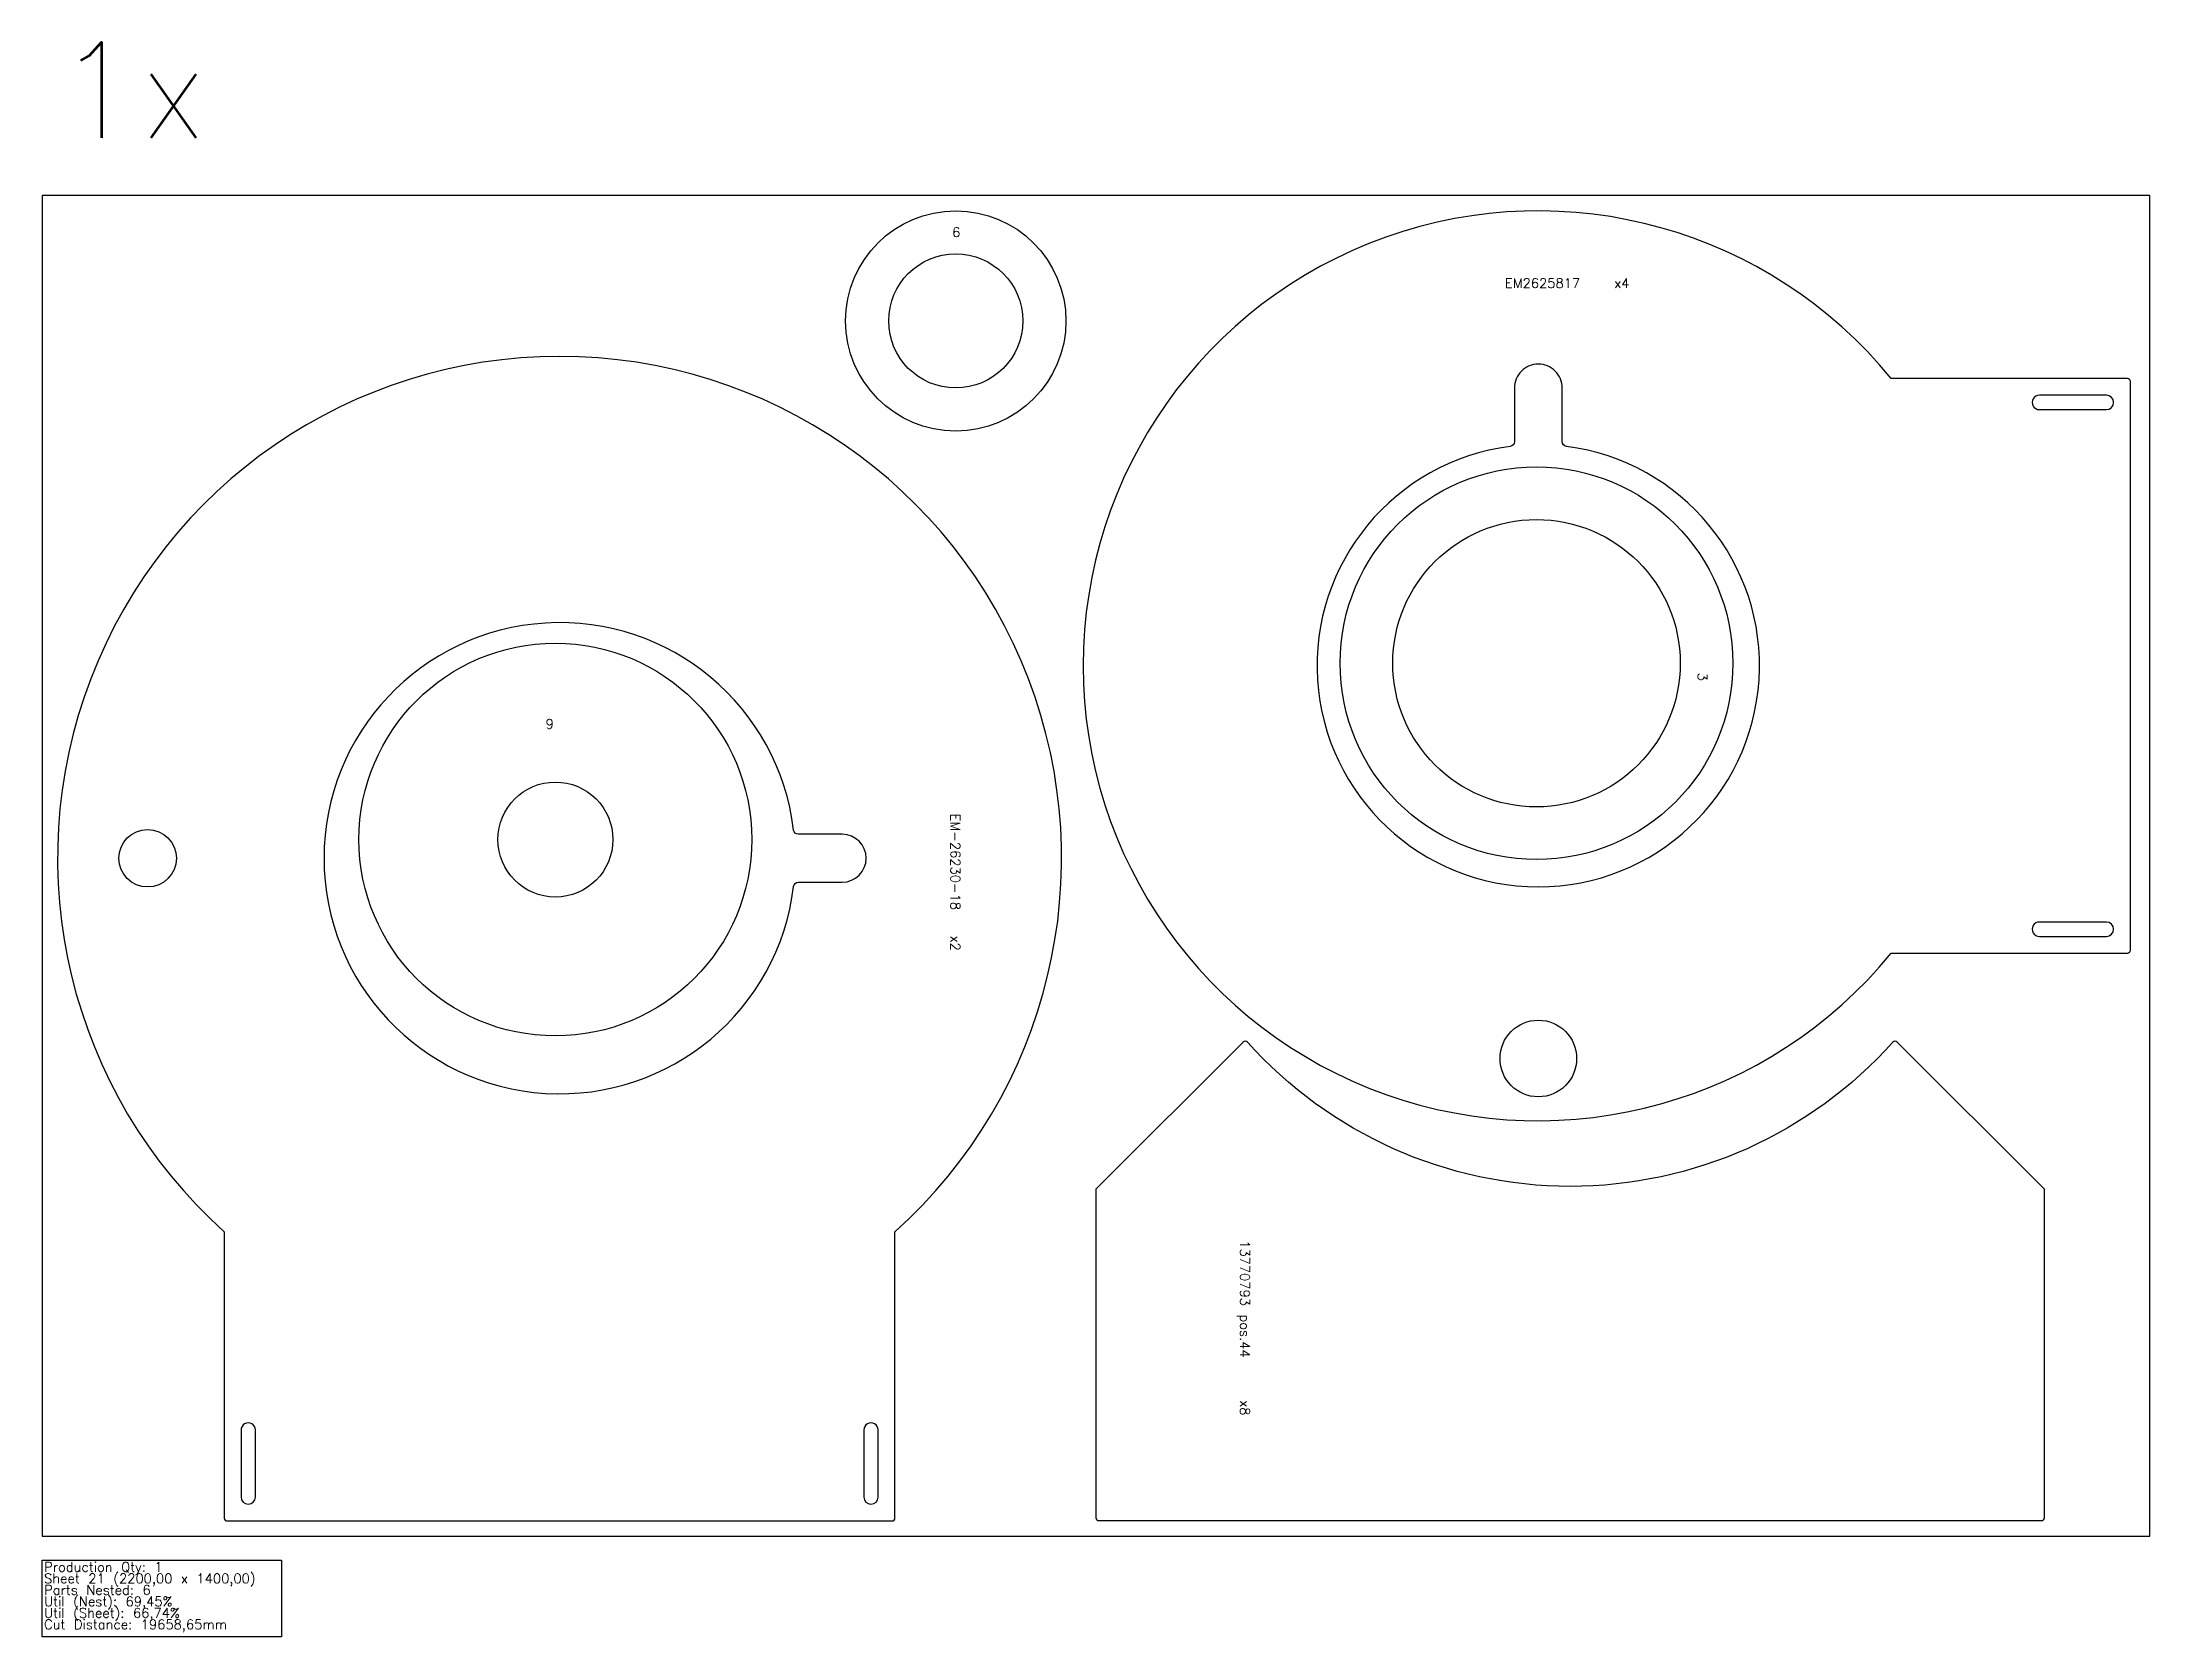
# Model space of a CAD drawing. Header units: millimetres. Extents: x 0 to 68500, y -105 to 2360.
# Drawn here: x 54600 to 56800, y -105 to 1560 of the extents above; entities that cross this region are included whole.
import ezdxf

# ---------------------------------------------------------------- set-up
doc = ezdxf.new("R2010")
doc.units = ezdxf.units.MM
for name, color, linetype in [('--NestedParts--', 7, 'Continuous'), ('sheet', 24, 'Continuous'), ('Stats', 7, 'Continuous'), ('Texto', 7, 'Continuous')]:
    doc.layers.add(name, color=color, linetype=linetype)
doc.styles.get("Standard").update_dxf_attribs({"font": 'txt.shx'})

msp = doc.modelspace()

# ---------------------------------------------------------------- texts
at = {"insert": (54614.8, 1560.1), "char_height": 100, "attachment_point": 1}
msp.add_mtext_dynamic_manual_height_columns('1x', width=283.974, gutter_width=1, heights=[0], dxfattribs=at)
at = {"layer": 'Stats', "color": 60}
for s, p in [('Sheet 21 (2200,00 x 1400,00)', (54602, -49)), ('Production Qty: 1', (54602, -37)), ('Parts Nested: 6', (54602, -61)), ('Util (Nest): 69,45%', (54602, -73)), ('Cut Distance: 19658,65mm', (54602, -97)), ('Util (Sheet): 66,74%', (54602, -85))]:
    msp.add_text(s, height=10, dxfattribs=at).set_placement(p)
at = {"layer": 'Texto', "color": 3, "char_height": 10, "attachment_point": 1}
for s, insert, width in [('6', (55549.8, 1366.7), 25.724), ('EM2625817    x4', (56126.9, 1313.4), 285.4), ('9', (55125.5, 853.2), 25.724)]:
    msp.add_mtext(s, dxfattribs=dict(at, insert=insert, width=width))
at = {"layer": 'Texto', "color": 3, "char_height": 10, "attachment_point": 1, "rotation": 270}
for s, insert, width in [('3', (56338.1, 901.7), 25.724), ('EM-26230-18   x2', (55558.3, 754.6), 266.034), ('13770793 pos.44     x8', (55860.4, 309.1), 335.081)]:
    msp.add_mtext(s, dxfattribs=dict(at, insert=insert, width=width))

# ---------------------------------------------------------------- linework, layer by layer
at = {"layer": '--NestedParts--', "color": 7}
for points in [[(56779.7, 611.9), (56779.7, 1205.9, 0.414214), (56776.7, 1208.9), (56529.9, 1208.9, 2.81091), (56529.9, 608.9), (56776.7, 608.9, 0.414214)], [(54793.1, 16), (55487.1, 16, 0.414214), (55490.1, 19), (55490.1, 318, 2.611341), (54790.1, 318), (54790.1, 19, 0.414214)], [(56191, 1138, -0.377354), (56186.7, 1143), (56186.7, 1198.9, 0.414214), (56161.7, 1223.9), (56161.7, 1223.9, 0.414214), (56136.7, 1198.9), (56136.7, 1143, -0.377354), (56132.3, 1138, 15.669515)], [(56684.7, 1176.4), (56754.7, 1176.4, 0.99995), (56754.7, 1191.4), (56684.7, 1191.4, 1.00005)], [(55384.4, 678.6, -0.379542), (55389.3, 683), (55435.1, 683, 0.999992), (55435.1, 733), (55389.3, 733, -0.379542), (55384.4, 737.4, 16.673357)], [(56684.7, 641.4, 1.000011), (56684.7, 626.4), (56754.7, 626.4, 0.999986), (56754.7, 641.4)], [(55700, 19.4, 0.414214), (55703, 16.4), (56687, 16.4, 0.414214), (56690, 19.4), (56690, 362.4), (56536.2, 516.1, 0.430593), (56531.9, 516, -0.44717), (55858.1, 516, 0.430593), (55853.7, 516.1), (55700, 362.4)], [(54807.6, 111), (54807.6, 41, 0.999985), (54822.6, 41), (54822.6, 111, 1.00007)], [(55472.6, 111, 1.000068), (55457.6, 111), (55457.6, 41, 0.999929), (55472.6, 41)]]:
    msp.add_lwpolyline(points, format="xyb", close=True, dxfattribs=at)
for centre, radius in [((55553.6, 1269), 115), ((55553.6, 1269), 70), ((56159.8, 911.6), 205), ((56159.8, 911.6), 150), ((55135.7, 727.5), 205), ((55135.7, 727.5), 60), ((54710.1, 708), 30), ((56161.7, 498.9), 40)]:
    msp.add_circle(centre, radius, dxfattribs=at)
at = {"layer": 'sheet', "color": 7}
msp.add_lwpolyline([(54600, 0), (56800, 0), (56800, 1400), (54600, 1400)], close=True, dxfattribs=at)
at = {"layer": 'Stats', "color": 151}
msp.add_lwpolyline([(54600, -25), (54850, -25), (54850, -105), (54600, -105), (54600, -25)], close=True, dxfattribs=at)

msp.set_redraw_order([(e.dxf.handle, doc.entitydb.next_handle()) for e in msp.query("TEXT MTEXT ATTDEF DIMENSION ARC_DIMENSION")])  # texts and dimensions are drawn at this point

doc.saveas('drawing.dxf')
